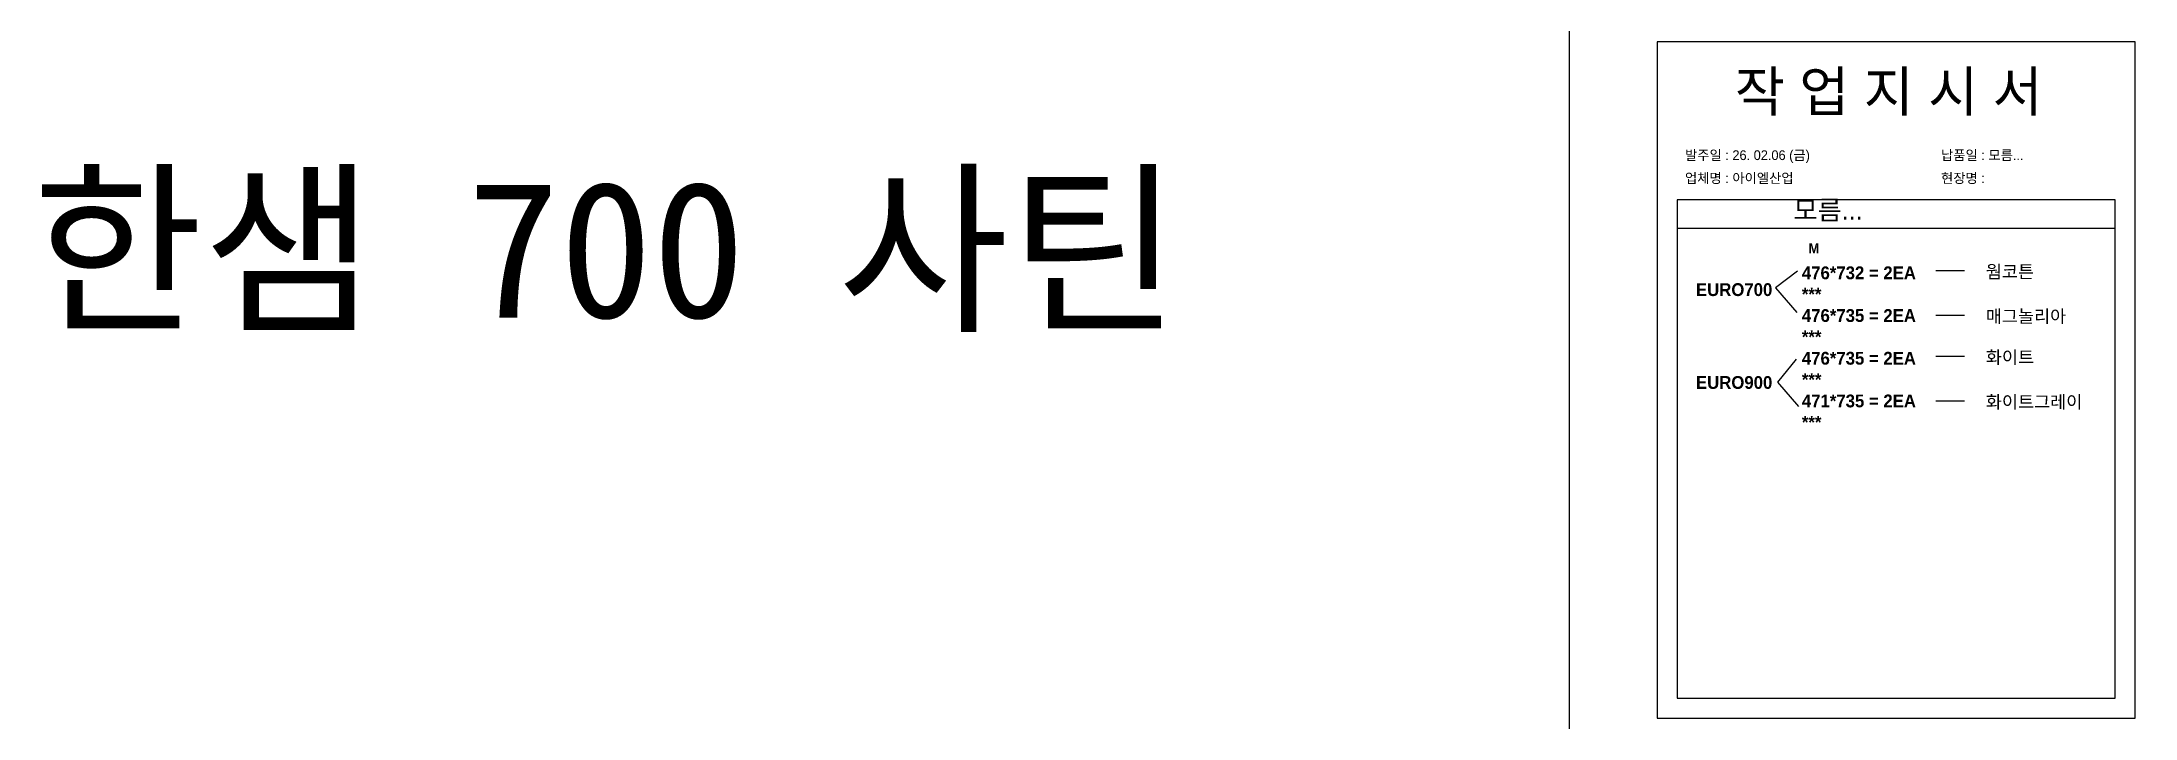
# Model space of a CAD drawing. Header units: millimetres. Extents: x -44117 to 256353, y -2095463 to 65325.
# Drawn here: x 104930 to 112289, y -701167 to -698791 of the extents above; entities that cross this region are included whole.
import ezdxf

# ---------------------------------------------------------------- set-up
doc = ezdxf.new("R2010")
doc.units = ezdxf.units.MM
doc.header["$LTSCALE"] = 10
doc.styles.add('MtX_Gulim', font='')
doc.styles.get('MtX_Gulim').set_extended_font_data('Gulim', bold=True)

msp = doc.modelspace()

# ---------------------------------------------------------------- texts
at = {"linetype": 'Continuous', "style": 'MtX_Gulim'}
msp.add_text('M', height=35.04934, dxfattribs=at).set_placement((111140.37144, -699534.63117))
at = {"attachment_point": 1}
for s, width, gutter_width, heights, insert, char_height in [('{\\fGulim|b0|i0|c129|p50;작 업 지 시 서}', 3307.3198183, 12.5, [-155.84554], (110881.54481, -698895.50352), 140), ('\\pt11;{\\fGulim|b0|i0|c129|p50;발주일 : 26. 02.06 (금)}', 3307.3198183, 12.5, [34.50412], (110706.33545, -699172.22394), 34.3), ('{\\fGulim|b0|i0|c129|p50;납품일 : 모름...}', 3307.3198183, 12.5, [35.09023], (111606.31344, -699172.22394), 34.3), ('{\\f굴림|b0|i0|c129|p50;한샘} 700 {\\f굴림|b0|i0|c129|p50;사틴}', 5072.1082947, 2395.6482, [-533.35869], (104895.62473, -699280.98525), 479.1296392), ('{\\fGulim|b0|i0|c129|p50;업체명 : 아이엘산업}', 3307.3198183, 12.5, [36.11279], (110706.33545, -699252.88012), 34.3), ('{\\fGulim|b0|i0|c129|p50;현장명 : }', 3307.3198183, 12.5, [-38.2735], (111606.31344, -699252.88012), 34.3), ('{\\fGulim|b0|i0|c129|p50;모름...}', 1597.0710432, 6.03612, [-72.10554], (111087.57113, -699348.55792), 67.6045736), ('{\\f굴림|b1|i0|c129|p50;476*732 = 2EA\\P\\C1;***\\P\\C256;476*735 = 2EA\\P\\C1;***\\P\\C256;476*735 = 2EA\\P\\C1;***\\P\\C256;471*735 = 2EA\\P\\C1;***}', 13607.1496112, 175, [-570.47619], (111117.14428, -699580.31821), 45), ('{\\f굴림|b1|i0|c129|p50;웜코튼}', 13607.1496112, 175, [-48.57143], (111763.9651, -699576.10029), 45), ('{\\f굴림|b1|i0|c129|p50;EURO700}', 13607.1496112, 175, [-46.25], (110744.85241, -699639.32068), 45), ('{\\f굴림|b1|i0|c129|p50;매그놀리아}', 13607.1496112, 175, [-50], (111763.9651, -699732.88686), 45), ('{\\f굴림|b1|i0|c129|p50;화이트}', 13607.1496112, 175, [-50], (111763.9651, -699877.02935), 45), ('{\\f굴림|b1|i0|c129|p50;EURO900}', 13607.1496112, 175, [-46.25], (110744.85241, -699965.53789), 45), ('{\\f굴림|b1|i0|c129|p50;화이트그레이}', 13607.1496112, 175, [-50.05952], (111763.9651, -700033.81592), 45)]:
    msp.add_mtext_dynamic_manual_height_columns(s, width=width, gutter_width=gutter_width, heights=heights, dxfattribs=dict(at, insert=insert, char_height=char_height))

# ---------------------------------------------------------------- linework, layer by layer
for p, q in [((112218.7382, -699346.51073), (110678.7382, -699346.51073)), ((112218.7382, -699446.51073), (110678.7382, -699446.51073)), ((111101.26765, -699596.96082), (111024.05975, -699655.77554)), ((111587.98563, -699595.08396), (111689.13825, -699595.08396)), ((111024.05975, -699655.77554), (111099.92421, -699741.75527)), ((111587.98563, -699751.87053), (111689.13825, -699751.87053)), ((111097.3954, -699906.12828), (111031.64619, -699987.05038)), ((111587.98563, -699896.01302), (111689.13825, -699896.01302)), ((111031.64619, -699987.05038), (111104.98185, -700073.03011)), ((111587.98563, -700052.79959), (111689.13825, -700052.79959))]:
    msp.add_line(p, q)
at = {"color": 1}
for p in [(110300.49669, 21924.9366), (110300.49669, 14161.07811), (110300.49669, 18584.38997), (110300.49669, 10820.53148), (110300.49669, 18627.87121), (110300.49669, 10864.01272), (110300.49669, 15287.32457), (110300.49669, 7523.46608), (110300.49669, 3746.75115), (110300.49669, 21924.9366), (110300.49669, 14161.07811), (110300.49669, 18584.38997), (110300.49669, 10820.53148), (110300.49669, 18627.87121), (110300.49669, 10864.01272), (110300.49669, 15287.32457), (110300.49669, 7523.46608), (110300.49669, 3746.75115), (110300.49669, 21924.9366), (110300.49669, 14161.07811), (110300.49669, 18584.38997), (110300.49669, 10820.53148), (110300.49669, 18627.87121), (110300.49669, 10864.01272), (110300.49669, 15287.32457), (110300.49669, 7523.46608), (110300.49669, 3746.75115), (110300.49669, 21924.9366), (110300.49669, 14161.07811), (110300.49669, 18584.38997), (110300.49669, 10820.53148), (110300.49669, 18627.87121), (110300.49669, 10864.01272), (110300.49669, 15287.32457), (110300.49669, 7523.46608), (110300.49669, 3746.75115), (110300.49669, 21924.9366), (110300.49669, 14161.07811), (110300.49669, 18584.38997), (110300.49669, 10820.53148), (110300.49669, 18627.87121), (110300.49669, 10864.01272), (110300.49669, 15287.32457), (110300.49669, 7523.46608), (110300.49669, 3746.75115), (110300.49669, 21924.9366), (110300.49669, 14161.07811), (110300.49669, 18584.38997), (110300.49669, 10820.53148), (110300.49669, 18627.87121), (110300.49669, 10864.01272), (110300.49669, 15287.32457), (110300.49669, 7523.46608), (110300.49669, 3746.75115), (110300.49669, 21924.9366), (110300.49669, 14161.07811), (110300.49669, 18584.38997), (110300.49669, 10820.53148), (110300.49669, 18627.87121), (110300.49669, 10864.01272), (110300.49669, 15287.32457), (110300.49669, 7523.46608), (110300.49669, 3746.75115), (110300.49669, 21924.9366), (110300.49669, 14161.07811), (110300.49669, 18584.38997), (110300.49669, 10820.53148), (110300.49669, 18627.87121), (110300.49669, 10864.01272), (110300.49669, 15287.32457), (110300.49669, 7523.46608), (110300.49669, 3746.75115), (110300.49669, 21924.9366), (110300.49669, 14161.07811), (110300.49669, 18584.38997), (110300.49669, 10820.53148), (110300.49669, 18627.87121), (110300.49669, 10864.01272), (110300.49669, 15287.32457), (110300.49669, 7523.46608), (110300.49669, 3746.75115), (110300.49669, 21924.9366), (110300.49669, 14161.07811), (110300.49669, 18584.38997), (110300.49669, 10820.53148), (110300.49669, 18627.87121), (110300.49669, 10864.01272), (110300.49669, 15287.32457), (110300.49669, 7523.46608), (110300.49669, 3746.75115), (110300.49669, 12702.87182), (110300.49669, 4939.01333), (110300.49669, 9362.32519), (110300.49669, 1598.4667), (110300.49669, 9405.80642), (110300.49669, 1641.94794), (110300.49669, 6065.25979), (110300.49669, -1698.5987), (110300.49669, -5475.31363), (110300.49669, 12702.87182), (110300.49669, 4939.01333), (110300.49669, 9362.32519), (110300.49669, 1598.4667), (110300.49669, 9405.80642), (110300.49669, 1641.94794), (110300.49669, 6065.25979), (110300.49669, -1698.5987), (110300.49669, -5475.31363), (110300.49669, 12702.87182), (110300.49669, 4939.01333), (110300.49669, 9362.32519), (110300.49669, 1598.4667), (110300.49669, 9405.80642), (110300.49669, 1641.94794), (110300.49669, 6065.25979), (110300.49669, -1698.5987), (110300.49669, -5475.31363), (110300.49669, 12702.87182), (110300.49669, 4939.01333), (110300.49669, 9362.32519), (110300.49669, 1598.4667), (110300.49669, 9405.80642), (110300.49669, 1641.94794), (110300.49669, 6065.25979), (110300.49669, -1698.5987), (110300.49669, -5475.31363), (110300.49669, 12702.87182), (110300.49669, 4939.01333), (110300.49669, 9362.32519), (110300.49669, 1598.4667), (110300.49669, 9405.80642), (110300.49669, 1641.94794), (110300.49669, 6065.25979), (110300.49669, -1698.5987), (110300.49669, -5475.31363)]:
    msp.add_xline(p, (0, 1), dxfattribs=at)
msp.add_lwpolyline([(110608.7382, -701167.34101), (112288.7382, -701167.34101), (112288.7382, -698791.34101), (110608.7382, -698791.34101)], close=True)
msp.add_lwpolyline([(110678.7382, -699346.51073), (110678.7382, -701097.34101), (112218.7382, -701097.34101), (112218.7382, -699346.51073)])

msp.set_redraw_order([(e.dxf.handle, doc.entitydb.next_handle()) for e in msp.query("TEXT MTEXT ATTDEF DIMENSION ARC_DIMENSION")])  # texts and dimensions are drawn at this point

doc.saveas('drawing.dxf')
